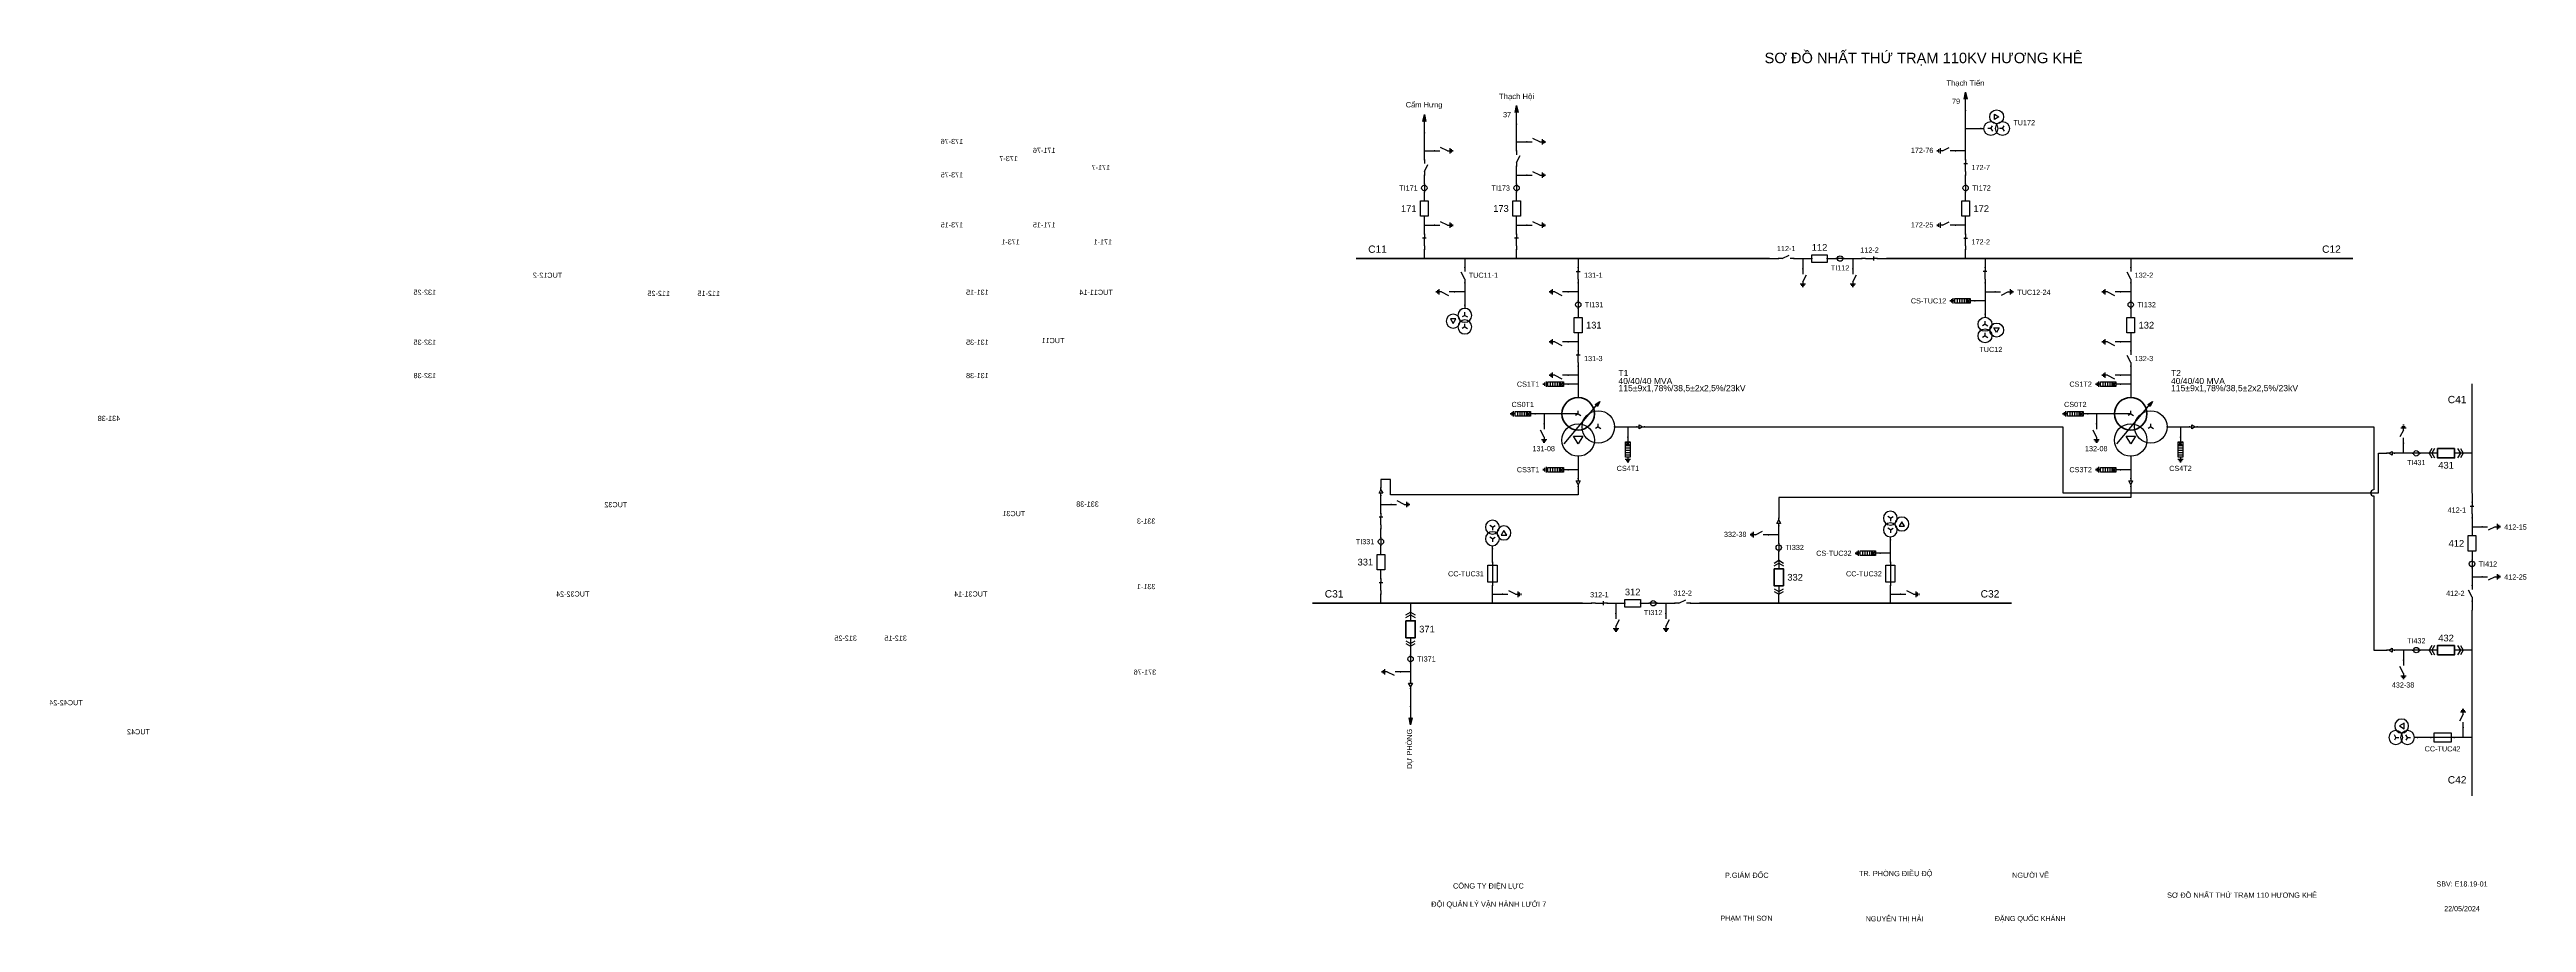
# Model space of a CAD drawing. Header units: millimetres. Extents: x -390 to 411, y 8 to 290.
import ezdxf

# ---------------------------------------------------------------- set-up
doc = ezdxf.new("R2010")
doc.units = ezdxf.units.MM
for name, color, linetype, lineweight in [('BUSBAR_110KV', 1, 'Continuous', 50), ('BUSBAR_22KV', 5, 'Continuous', 50), ('BUSBAR_35KV', 30, 'Continuous', 50), ('HV_110KV', 1, 'Continuous', 25), ('MV_22KV', 5, 'Continuous', 25), ('MV_35KV', 30, 'Continuous', 25)]:
    doc.layers.add(name, color=color, linetype=linetype, lineweight=lineweight)
doc.layers.add('SYM_PORTS', color=8, linetype='Continuous', plot=False)
doc.layers.add('TEXT', color=7, linetype='Continuous')
doc.styles.add('SLD_TEXT', font='arial.ttf')

# ---------------------------------------------------------------- blocks, each defined once
blk = doc.blocks.new('SYM_DISCONNECTOR_CLOSED')
at = {"lineweight": 25}
for points in [[(-0.625, 1.25), (0.625, 1.25)], [(0, 2.5), (0, 1.25)], [(0, -1.25), (0, 1.5)], [(0, -1.25), (0, -2.5)]]:
    blk.add_lwpolyline(points, dxfattribs=at)
at = {"layer": 'SYM_PORTS'}
for p in [(0, 2.5), (0, -2.5)]:
    blk.add_point(p, dxfattribs=at)
blk.add_attdef('DEVICE_CODE', (1.625, -0.5), '', height=2)
blk = doc.blocks.new('SYM_EARTHING_SWITCH_OPEN')
at = {"lineweight": 25}
for points in [[(0, -1.25), (-1.125, 1)], [(0, 3), (0, 1.25)], [(-0.875, -2), (0.875, -2)], [(-0.5625, -2.4375), (0.5625, -2.4375)], [(-0.25, -2.875), (0.25, -2.875)], [(0, -1.25), (0, -2)]]:
    blk.add_lwpolyline(points, dxfattribs=at)
at = {"layer": 'SYM_PORTS'}
blk.add_point((0, 3), dxfattribs=at)
blk.add_attdef('DEVICE_CODE', (1.875, 0), '', height=2)
blk = doc.blocks.new('SYM_CIRCUIT_BREAKER')
at = {"lineweight": 25}
blk.add_lwpolyline([(-1.25, 2.5), (1.25, 2.5), (1.25, -2.5), (-1.25, -2.5)], close=True, dxfattribs=at)
at = {"layer": 'SYM_PORTS'}
for p in [(0, 2.5), (0, -2.5)]:
    blk.add_point(p, dxfattribs=at)
blk.add_attdef('DEVICE_CODE', (2.25, -0.5), '', height=2)
at = {"flags": 1}
blk.add_attdef('RATING', (2.25, -3.5), '', height=2, dxfattribs=at)
blk = doc.blocks.new('SYM_CURRENT_TRANSFORMER')
at = {"lineweight": 25}
blk.add_lwpolyline([(0, 1.25), (0, -1.25)], dxfattribs=at)
blk.add_circle((0, 0), 0.875, dxfattribs=at)
at = {"layer": 'SYM_PORTS'}
for p in [(0, 1.25), (0, -1.25)]:
    blk.add_point(p, dxfattribs=at)
blk.add_attdef('DEVICE_CODE', (1.875, -1.75), '', height=2)
at = {"flags": 1}
blk.add_attdef('RATIO', (1.875, -4.75), '', height=2, dxfattribs=at)
blk = doc.blocks.new('SYM_DISCONNECTOR_OPEN')
at = {"lineweight": 25}
for points in [[(0, -1.25), (-1.125, 1)], [(0, 2.5), (0, 1.25)], [(0, -1.25), (0, -2.5)]]:
    blk.add_lwpolyline(points, dxfattribs=at)
at = {"layer": 'SYM_PORTS'}
for p in [(0, 2.5), (0, -2.5)]:
    blk.add_point(p, dxfattribs=at)
blk.add_attdef('DEVICE_CODE', (1, -0.5), '', height=2)
blk = doc.blocks.new('SYM_LINE_FEEDER_ARROW')
blk.add_hatch(color=7).paths.add_polyline_path([(0, -3), (-0.5, -0.75), (0, -1.25), (0.5, -0.75)])
at = {"lineweight": 25}
blk.add_lwpolyline([(0, 3), (0, -1.25)], dxfattribs=at)
blk.add_lwpolyline([(0, -3), (-0.5, -0.75), (0, -1.25), (0.5, -0.75)], close=True, dxfattribs=at)
at = {"layer": 'SYM_PORTS'}
blk.add_point((0, 3), dxfattribs=at)
blk.add_attdef('LINE_NAME', (1.5, 0), '', height=2)
blk = doc.blocks.new('SYM_VOLTAGE_TRANSFORMER')
at = {"lineweight": 25}
for points in [[(0, 1.375), (-0.8625, 0.875)], [(0, 4.625), (0, 3.625)], [(0, 1.375), (0, 2.375)], [(0, 1.375), (0.8625, 0.875)], [(0, -2.375), (-0.8625, -2.875)], [(0, -2.375), (0, -1.375)], [(0, -2.375), (0.8625, -2.875)]]:
    blk.add_lwpolyline(points, dxfattribs=at)
blk.add_lwpolyline([(2.875, 0.25), (4.625, 0.25), (3.75, -1.25)], close=True, dxfattribs=at)
for centre in [(0, 1.375), (3.75, -0.5), (0, -2.375)]:
    blk.add_circle(centre, 2.25, dxfattribs=at)
at = {"layer": 'SYM_PORTS'}
blk.add_point((0, 4.625), dxfattribs=at)
blk.add_attdef('DEVICE_CODE', (7, 1.625), '', height=2)
at = {"flags": 1}
blk.add_attdef('RATIO', (7, -1.375), '', height=2, dxfattribs=at)
blk = doc.blocks.new('SYM_SURGE_ARRESTER')
at = {"lineweight": 25}
for points in [[(-0.75, 2.5), (0.75, 2.5), (0.75, 1.25), (-0.75, 1.25)], [(-0.75, 1.25), (0.75, 1.25), (0.75, -2.5), (-0.75, -2.5)]]:
    blk.add_lwpolyline(points, close=True, dxfattribs=at)
for points in [[(-0.75, 2.5), (0.75, 1.25)], [(0.75, 2.5), (-0.75, 1.25)], [(-0.75, 0.5), (0.75, 0.5)], [(0, 4), (0, 2.5)], [(-0.875, -3.125), (0.875, -3.125)], [(-0.75, -0.25), (0.75, -0.25)], [(-0.75, -1), (0.75, -1)], [(-0.75, -1.75), (0.75, -1.75)], [(-0.5625, -3.5625), (0.5625, -3.5625)], [(-0.25, -4), (0.25, -4)], [(0, -2.5), (0, -3.125)]]:
    blk.add_lwpolyline(points, dxfattribs=at)
at = {"layer": 'SYM_PORTS'}
blk.add_point((0, 4), dxfattribs=at)
blk.add_attdef('DEVICE_CODE', (1.875, 1), '', height=2)
blk = doc.blocks.new('SYM_TRANSFORMER_3W')
blk.add_hatch(color=7).paths.add_polyline_path([(3.75, 8.25), (3.0125, 6.575), (2.2375, 7.225)])
at = {"lineweight": 25}
for points in [[(3.75, 8.25), (3.0125, 6.575), (2.2375, 7.225)], [(-4.75, -3), (-1.75, -3), (-3.25, -5.5)]]:
    blk.add_lwpolyline(points, close=True, dxfattribs=at)
for points in [[(-3.25, 4.25), (-8.5, 4.25)], [(-7.75, -5.5), (3.0125, 7.35)], [(-3.25, 4.25), (-4.1125, 3.75)], [(-3.25, 4.25), (-3.25, 5.25)], [(-3.25, 4.25), (-2.3875, 3.75)], [(3.25, 0), (2.3875, -0.5)], [(3.25, 0), (3.25, 1)], [(3.25, 0), (4.1125, -0.5)]]:
    blk.add_lwpolyline(points, dxfattribs=at)
at = {"lineweight": 50}
blk.add_circle((-3.25, 4.25), 5.25, dxfattribs=at)
at = {"lineweight": 25}
for centre in [(-3.25, -4.25), (3.25, 0)]:
    blk.add_circle(centre, 5.25, dxfattribs=at)
at = {"layer": 'SYM_PORTS'}
for p in [(-3.25, 9.5), (-8.5, 4.25), (8.5, 0), (-3.25, -9.5)]:
    blk.add_point(p, dxfattribs=at)
blk.add_attdef('DEVICE_CODE', (9.5, 6.5), '', height=2)
at = {"flags": 1}
for tag, p in [('VOLTAGE_RATIO', (9.5, 0.5)), ('POWER', (9.5, 3.5))]:
    blk.add_attdef(tag, p, '', height=2, dxfattribs=at)
blk = doc.blocks.new('SYM_CABLE_TERMINATION')
at = {"lineweight": 25}
blk.add_lwpolyline([(-0.625, 0.5), (0.625, 0.5), (0, -0.625)], close=True, dxfattribs=at)
for points in [[(0, 1.25), (0, 0.5)], [(0, -0.625), (0, -1.25)]]:
    blk.add_lwpolyline(points, dxfattribs=at)
at = {"layer": 'SYM_PORTS'}
for p in [(0, 1.25), (0, -1.25)]:
    blk.add_point(p, dxfattribs=at)
blk = doc.blocks.new('SYM_DRAWOUT_BREAKER')
at = {"lineweight": 25}
for points in [[(-1.5, 4.625), (0, 5.5), (1.5, 4.625)], [(-1.5, 3.75), (0, 4.625), (1.5, 3.75)], [(0, 5.5), (0, 2.75)], [(-1.5, -3.75), (0, -4.625), (1.5, -3.75)], [(-1.5, -4.625), (0, -5.5), (1.5, -4.625)], [(0, -2.75), (0, -5.5)]]:
    blk.add_lwpolyline(points, dxfattribs=at)
at = {"lineweight": 35}
blk.add_lwpolyline([(-1.5, 2.75), (1.5, 2.75), (1.5, -2.75), (-1.5, -2.75)], close=True, dxfattribs=at)
at = {"layer": 'SYM_PORTS'}
for p in [(0, 5.5), (0, -5.5)]:
    blk.add_point(p, dxfattribs=at)
blk.add_attdef('DEVICE_CODE', (2.5, 2.5), '', height=2)
at = {"flags": 1}
blk.add_attdef('RATING', (2.5, -0.5), '', height=2, dxfattribs=at)
blk = doc.blocks.new('SYM_FUSE_DISCONNECTOR')
at = {"lineweight": 25}
blk.add_lwpolyline([(-1.5, 2.75), (1.5, 2.75), (1.5, -2.75), (-1.5, -2.75)], close=True, dxfattribs=at)
blk.add_lwpolyline([(0, 3.75), (0, -3.75)], dxfattribs=at)
at = {"layer": 'SYM_PORTS'}
for p in [(0, 3.75), (0, -3.75)]:
    blk.add_point(p, dxfattribs=at)
blk.add_attdef('DEVICE_CODE', (2.5, 0.75), '', height=2)
at = {"flags": 1}
blk.add_attdef('RATING', (2.5, -2.25), '', height=2, dxfattribs=at)

msp = doc.modelspace()

# ---------------------------------------------------------------- linework, layer by layer
at = {"layer": 'BUSBAR_110KV', "const_width": 0.502}
for points in [[(32.29, 222.32), (166.09, 222.32)], [(203.82, 222.32), (354.84, 222.32)]]:
    msp.add_lwpolyline(points, dxfattribs=at)
at = {"layer": 'BUSBAR_22KV', "const_width": 0.502}
for points in [[(393.29, 181.89), (393.29, 146.37)], [(393.29, 108.63), (393.29, 48.47)]]:
    msp.add_lwpolyline(points, dxfattribs=at)
at = {"layer": 'BUSBAR_35KV', "const_width": 0.502}
for points in [[(18.25, 110.82), (105.64, 110.82)], [(143.38, 110.82), (244.41, 110.82)]]:
    msp.add_lwpolyline(points, dxfattribs=at)
at = {"layer": 'HV_110KV'}
for points in [[(84.28, 260.06), (84.28, 265.84)], [(229.51, 264.39), (229.51, 270.18)], [(229.51, 257.17), (229.51, 264.39)], [(229.51, 264.39), (234.42, 264.39)], [(54.45, 257.17), (54.45, 262.95)], [(54.45, 254.28), (54.45, 257.17)], [(54.45, 257.17), (57.72, 257.17)], [(84.28, 257.17), (84.28, 260.06)], [(84.28, 260.06), (87.55, 260.06)], [(229.51, 257.17), (226.23, 257.17)], [(229.51, 254.28), (229.51, 257.17)], [(54.45, 246.39), (54.45, 249.28)], [(84.28, 249.28), (84.28, 252.17)], [(84.28, 246.39), (84.28, 249.28)], [(84.28, 249.28), (87.55, 249.28)], [(229.51, 246.39), (229.51, 249.28)], [(54.45, 241), (54.45, 243.89)], [(84.28, 241), (84.28, 243.89)], [(229.51, 241), (229.51, 243.89)], [(54.45, 233.1), (54.45, 236)], [(54.45, 230.21), (54.45, 233.1)], [(54.45, 233.1), (57.72, 233.1)], [(84.28, 233.1), (84.28, 236)], [(84.28, 230.21), (84.28, 233.1)], [(84.28, 233.1), (87.55, 233.1)], [(229.51, 233.1), (226.23, 233.1)], [(229.51, 233.1), (229.51, 236)], [(229.51, 230.21), (229.51, 233.1)], [(54.45, 222.32), (54.45, 225.21)], [(84.28, 222.32), (84.28, 225.21)], [(229.51, 222.32), (229.51, 225.21)], [(67.53, 222.32), (67.53, 219.43)], [(104.2, 222.32), (104.2, 219.43)], [(166.09, 222.32), (168.98, 222.32)], [(173.98, 222.32), (176.87, 222.32)], [(176.87, 222.32), (176.87, 219.05)], [(176.87, 222.32), (179.76, 222.32)], [(184.76, 222.32), (187.65, 222.32)], [(190.15, 222.32), (193.04, 222.32)], [(193.04, 222.32), (193.04, 219.05)], [(193.04, 222.32), (195.93, 222.32)], [(200.93, 222.32), (203.82, 222.32)], [(235.79, 222.32), (235.79, 219.43)], [(282.91, 222.32), (282.91, 219.43)], [(67.53, 211.54), (64.25, 211.54)], [(67.53, 214.43), (67.53, 211.54)], [(67.53, 211.54), (67.53, 207.21)], [(104.2, 211.54), (100.92, 211.54)], [(104.2, 214.43), (104.2, 211.54)], [(104.2, 211.54), (104.2, 208.65)], [(235.79, 208.65), (232.51, 208.65)], [(235.79, 214.43), (235.79, 211.54)], [(235.79, 211.54), (239.06, 211.54)], [(235.79, 211.54), (235.79, 208.65)], [(235.79, 208.65), (235.79, 204.32)], [(282.91, 211.54), (279.64, 211.54)], [(282.91, 214.43), (282.91, 211.54)], [(282.91, 211.54), (282.91, 208.65)], [(104.2, 206.15), (104.2, 203.26)], [(282.91, 206.15), (282.91, 203.26)], [(104.2, 195.37), (100.92, 195.37)], [(104.2, 198.26), (104.2, 195.37)], [(104.2, 195.37), (104.2, 192.48)], [(282.91, 195.37), (279.64, 195.37)], [(282.91, 198.26), (282.91, 195.37)], [(282.91, 195.37), (282.91, 192.48)], [(104.2, 184.59), (100.92, 184.59)], [(104.2, 187.48), (104.2, 184.59)], [(104.2, 184.59), (104.2, 181.7)], [(282.91, 184.59), (279.64, 184.59)], [(282.91, 187.48), (282.91, 184.59)], [(282.91, 184.59), (282.91, 181.7)], [(104.2, 181.7), (100.92, 181.7)], [(104.2, 181.7), (104.2, 177.36)], [(282.91, 181.7), (279.64, 181.7)], [(282.91, 181.7), (282.91, 177.36)], [(93.17, 172.11), (90.28, 172.11)], [(98.95, 172.11), (93.17, 172.11)], [(93.17, 172.11), (93.17, 168.84)], [(271.88, 172.11), (268.99, 172.11)], [(277.66, 172.11), (271.88, 172.11)], [(271.88, 172.11), (271.88, 168.84)]]:
    msp.add_lwpolyline(points, dxfattribs=at)
at = {"layer": 'MV_22KV'}
for points in [[(115.95, 167.86), (120.29, 167.86)], [(120.29, 167.86), (120.29, 164.59)], [(120.29, 167.86), (123.18, 167.86)], [(125.68, 167.86), (128.38, 167.86), (261, 167.86), (261, 146.52), (363.03, 146.52), (363.03, 159.33), (365.73, 159.33)], [(294.66, 167.86), (299, 167.86)], [(299, 167.86), (299, 164.59)], [(299, 167.86), (301.89, 167.86)], [(371.12, 159.33), (371.12, 162.61)], [(371.12, 159.33), (368.23, 159.33)], [(374.01, 159.33), (371.12, 159.33)], [(379.4, 159.33), (376.51, 159.33)], [(393.29, 159.33), (390.4, 159.33)], [(393.29, 146.37), (393.29, 143.48)], [(393.29, 138.48), (393.29, 135.59)], [(393.29, 135.59), (396.56, 135.59)], [(393.29, 135.59), (393.29, 132.7)], [(393.29, 127.7), (393.29, 124.81)], [(393.29, 122.31), (393.29, 119.41)], [(393.29, 119.41), (396.56, 119.41)], [(393.29, 119.41), (393.29, 116.52)], [(393.29, 111.52), (393.29, 108.63)], [(371.12, 95.67), (368.23, 95.67)], [(374.01, 95.67), (371.12, 95.67)], [(371.12, 95.67), (371.12, 92.39)], [(379.4, 95.67), (376.51, 95.67)], [(393.29, 95.67), (390.4, 95.67)], [(380.01, 67.38), (375.67, 67.38)], [(390.4, 67.38), (387.51, 67.38)], [(390.4, 67.38), (390.4, 70.66)], [(393.29, 67.38), (390.4, 67.38)]]:
    msp.add_lwpolyline(points, dxfattribs=at)
msp.add_lwpolyline([(304.39, 167.86), (307.09, 167.86), (361.5, 167.86), (361.5, 147.52, 1), (361.5, 145.52), (361.5, 95.67), (363.03, 95.67), (365.73, 95.67)], format="xyb", dxfattribs=at)
at = {"layer": 'MV_35KV'}
for points in [[(104.2, 154.03), (100.92, 154.03)], [(104.2, 158.36), (104.2, 154.03)], [(104.2, 154.03), (104.2, 151.14)], [(282.91, 154.03), (279.64, 154.03)], [(282.91, 158.36), (282.91, 154.03)], [(282.91, 154.03), (282.91, 151.14)], [(104.2, 148.64), (104.2, 145.94), (43.5, 145.94), (43.5, 150.87), (40.41, 150.87), (40.41, 148.17)], [(40.41, 142.78), (40.41, 145.67)], [(282.91, 148.64), (282.91, 145.94), (282.91, 145.02), (169.06, 145.02), (169.06, 141.09), (169.06, 138.39)], [(40.41, 139.89), (40.41, 142.78)], [(40.41, 142.78), (43.69, 142.78)], [(40.41, 132), (40.41, 134.89)], [(40.41, 126.6), (40.41, 129.5)], [(76.45, 124.1), (76.45, 128.44)], [(169.06, 133), (165.79, 133)], [(169.06, 133), (169.06, 135.89)], [(169.06, 130.1), (169.06, 133)], [(205.17, 127), (205.17, 131.33)], [(40.41, 118.71), (40.41, 121.6)], [(169.06, 124.71), (169.06, 127.6)], [(205.17, 127), (201.9, 127)], [(205.17, 124.1), (205.17, 127)], [(40.41, 110.82), (40.41, 113.71)], [(76.45, 113.71), (76.45, 116.6)], [(76.45, 110.82), (76.45, 113.71)], [(76.45, 113.71), (79.73, 113.71)], [(169.06, 110.82), (169.06, 113.71)], [(205.17, 113.71), (205.17, 116.6)], [(205.17, 110.82), (205.17, 113.71)], [(205.17, 113.71), (208.45, 113.71)], [(49.99, 110.82), (49.99, 107.93)], [(105.64, 110.82), (108.54, 110.82)], [(113.54, 110.82), (116.43, 110.82)], [(116.43, 110.82), (116.43, 107.55)], [(116.43, 110.82), (119.32, 110.82)], [(124.32, 110.82), (127.21, 110.82)], [(129.71, 110.82), (132.6, 110.82)], [(132.6, 110.82), (132.6, 107.55)], [(132.6, 110.82), (135.49, 110.82)], [(140.49, 110.82), (143.38, 110.82)], [(49.99, 96.93), (49.99, 94.04)], [(49.99, 88.65), (46.71, 88.65)], [(49.99, 91.54), (49.99, 88.65)], [(49.99, 88.65), (49.99, 85.76)], [(49.99, 83.26), (49.99, 77.48)]]:
    msp.add_lwpolyline(points, dxfattribs=at)

# ---------------------------------------------------------------- block references
at = {"layer": 'HV_110KV', "rotation": 180}
for p in [(229.51, 273.18), (54.45, 265.95), (84.28, 268.84)]:
    msp.add_blockref('SYM_LINE_FEEDER_ARROW', p, dxfattribs=at)
at = {"layer": 'HV_110KV'}
ref = msp.add_blockref('SYM_VOLTAGE_TRANSFORMER', (239.05, 264.39), dxfattribs=dict(at, rotation=90))
ref.add_attrib('DEVICE_CODE', 'TU172', (244.95, 265.44), dxfattribs={"layer": 'TEXT', "height": 1.675, "style": 'SLD_TEXT'})
ref = msp.add_blockref('SYM_EARTHING_SWITCH_OPEN', (90.55, 260.06), dxfattribs=dict(at, xscale=-1, rotation=90))
ref.add_attrib('DEVICE_CODE', '173-76', (94.71, 259.36), dxfattribs={"layer": 'TEXT', "extrusion": (0, 0, -1), "height": 1.675, "style": 'SLD_TEXT'})
ref = msp.add_blockref('SYM_DISCONNECTOR_OPEN', (84.28, 254.67), dxfattribs=dict(at, xscale=-1))
ref.add_attrib('DEVICE_CODE', '173-7', (77.02, 253.84), dxfattribs={"layer": 'TEXT', "extrusion": (0, 0, -1), "height": 1.675, "style": 'SLD_TEXT'})
ref = msp.add_blockref('SYM_EARTHING_SWITCH_OPEN', (60.72, 257.17), dxfattribs=dict(at, xscale=-1, rotation=90))
ref.add_attrib('DEVICE_CODE', '171-76', (64.88, 256.47), dxfattribs={"layer": 'TEXT', "extrusion": (0, 0, -1), "height": 1.675, "style": 'SLD_TEXT'})
ref = msp.add_blockref('SYM_EARTHING_SWITCH_OPEN', (223.23, 257.17), dxfattribs=dict(at, rotation=270))
ref.add_attrib('DEVICE_CODE', '172-76', (211.8, 256.47), dxfattribs={"layer": 'TEXT', "height": 1.675, "style": 'SLD_TEXT'})
ref = msp.add_blockref('SYM_EARTHING_SWITCH_OPEN', (90.55, 249.28), dxfattribs=dict(at, xscale=-1, rotation=90))
ref.add_attrib('DEVICE_CODE', '173-75', (94.71, 248.57), dxfattribs={"layer": 'TEXT', "extrusion": (0, 0, -1), "height": 1.675, "style": 'SLD_TEXT'})
ref = msp.add_blockref('SYM_DISCONNECTOR_OPEN', (54.45, 251.78), dxfattribs=dict(at, xscale=-1))
ref.add_attrib('DEVICE_CODE', '171-7', (47.19, 250.94), dxfattribs={"layer": 'TEXT', "extrusion": (0, 0, -1), "height": 1.675, "style": 'SLD_TEXT'})
ref = msp.add_blockref('SYM_DISCONNECTOR_CLOSED', (229.51, 251.78), dxfattribs=at)
ref.add_attrib('DEVICE_CODE', '172-7', (231.41, 250.94), dxfattribs={"layer": 'TEXT', "height": 1.675, "style": 'SLD_TEXT'})
ref = msp.add_blockref('SYM_CURRENT_TRANSFORMER', (54.45, 245.14), dxfattribs=at)
ref.add_attrib('DEVICE_CODE', 'TI171', (46.31, 244.3), dxfattribs={"layer": 'TEXT', "height": 1.675, "style": 'SLD_TEXT'})
ref = msp.add_blockref('SYM_CIRCUIT_BREAKER', (54.45, 238.5), dxfattribs=at)
ref.add_attrib('DEVICE_CODE', '171', (46.88, 237.41), dxfattribs={"layer": 'TEXT', "height": 2.163, "style": 'SLD_TEXT'})
ref = msp.add_blockref('SYM_CURRENT_TRANSFORMER', (84.28, 245.14), dxfattribs=at)
ref.add_attrib('DEVICE_CODE', 'TI173', (76.14, 244.31), dxfattribs={"layer": 'TEXT', "height": 1.675, "style": 'SLD_TEXT'})
ref = msp.add_blockref('SYM_CIRCUIT_BREAKER', (84.28, 238.5), dxfattribs=at)
ref.add_attrib('DEVICE_CODE', '173', (76.71, 237.43), dxfattribs={"layer": 'TEXT', "height": 2.165, "style": 'SLD_TEXT'})
ref = msp.add_blockref('SYM_CIRCUIT_BREAKER', (229.51, 238.5), dxfattribs=at)
ref.add_attrib('DEVICE_CODE', '172', (232.04, 237.41), dxfattribs={"layer": 'TEXT', "height": 2.163, "style": 'SLD_TEXT'})
ref = msp.add_blockref('SYM_CURRENT_TRANSFORMER', (229.51, 245.14), dxfattribs=at)
ref.add_attrib('DEVICE_CODE', 'TI172', (231.66, 244.3), dxfattribs={"layer": 'TEXT', "height": 1.675, "style": 'SLD_TEXT'})
ref = msp.add_blockref('SYM_EARTHING_SWITCH_OPEN', (90.55, 233.1), dxfattribs=dict(at, xscale=-1, rotation=90))
ref.add_attrib('DEVICE_CODE', '173-15', (94.71, 232.4), dxfattribs={"layer": 'TEXT', "extrusion": (0, 0, -1), "height": 1.675, "style": 'SLD_TEXT'})
ref = msp.add_blockref('SYM_EARTHING_SWITCH_OPEN', (60.72, 233.1), dxfattribs=dict(at, xscale=-1, rotation=90))
ref.add_attrib('DEVICE_CODE', '171-15', (64.88, 232.4), dxfattribs={"layer": 'TEXT', "extrusion": (0, 0, -1), "height": 1.675, "style": 'SLD_TEXT'})
ref = msp.add_blockref('SYM_EARTHING_SWITCH_OPEN', (223.23, 233.1), dxfattribs=dict(at, rotation=270))
ref.add_attrib('DEVICE_CODE', '172-25', (211.8, 232.4), dxfattribs={"layer": 'TEXT', "height": 1.675, "style": 'SLD_TEXT'})
ref = msp.add_blockref('SYM_DISCONNECTOR_CLOSED', (84.28, 227.71), dxfattribs=dict(at, xscale=-1))
ref.add_attrib('DEVICE_CODE', '173-1', (76.39, 226.89), dxfattribs={"layer": 'TEXT', "extrusion": (0, 0, -1), "height": 1.675, "style": 'SLD_TEXT'})
ref = msp.add_blockref('SYM_DISCONNECTOR_CLOSED', (54.45, 227.71), dxfattribs=dict(at, xscale=-1))
ref.add_attrib('DEVICE_CODE', '171-1', (46.56, 226.87), dxfattribs={"layer": 'TEXT', "extrusion": (0, 0, -1), "height": 1.675, "style": 'SLD_TEXT'})
ref = msp.add_blockref('SYM_DISCONNECTOR_OPEN', (171.48, 222.32), dxfattribs=dict(at, rotation=270))
ref.add_attrib('DEVICE_CODE', '112-1', (168.49, 224.73), dxfattribs={"layer": 'TEXT', "height": 1.675, "style": 'SLD_TEXT'})
ref = msp.add_blockref('SYM_CIRCUIT_BREAKER', (182.26, 222.32), dxfattribs=dict(at, rotation=270))
ref.add_attrib('DEVICE_CODE', '112', (179.74, 224.85), dxfattribs={"layer": 'TEXT', "height": 2.163, "style": 'SLD_TEXT'})
ref = msp.add_blockref('SYM_DISCONNECTOR_CLOSED', (198.43, 222.32), dxfattribs=dict(at, rotation=270))
ref.add_attrib('DEVICE_CODE', '112-2', (195.44, 224.23), dxfattribs={"layer": 'TEXT', "height": 1.675, "style": 'SLD_TEXT'})
ref = msp.add_blockref('SYM_DISCONNECTOR_CLOSED', (229.51, 227.71), dxfattribs=at)
ref.add_attrib('DEVICE_CODE', '172-2', (231.41, 226.87), dxfattribs={"layer": 'TEXT', "height": 1.675, "style": 'SLD_TEXT'})
ref = msp.add_blockref('SYM_DISCONNECTOR_CLOSED', (235.79, 216.93), dxfattribs=dict(at, xscale=-1))
ref.add_attrib('DEVICE_CODE', 'TUC12-2', (224.4, 216.1), dxfattribs={"layer": 'TEXT', "extrusion": (0, 0, -1), "height": 1.675, "style": 'SLD_TEXT'})
ref = msp.add_blockref('SYM_EARTHING_SWITCH_OPEN', (193.04, 216.05), dxfattribs=dict(at, xscale=-1))
ref.add_attrib('DEVICE_CODE', '112-25', (189.53, 210.21), dxfattribs={"layer": 'TEXT', "extrusion": (0, 0, -1), "height": 1.675, "style": 'SLD_TEXT'})
ref = msp.add_blockref('SYM_EARTHING_SWITCH_OPEN', (176.87, 216.05), dxfattribs=dict(at, xscale=-1))
ref.add_attrib('DEVICE_CODE', '112-15', (173.36, 210.21), dxfattribs={"layer": 'TEXT', "extrusion": (0, 0, -1), "height": 1.675, "style": 'SLD_TEXT'})
ref = msp.add_blockref('SYM_DISCONNECTOR_OPEN', (67.53, 216.93), dxfattribs=at)
ref.add_attrib('DEVICE_CODE', 'TUC11-1', (68.81, 216.1), dxfattribs={"layer": 'TEXT', "height": 1.675, "style": 'SLD_TEXT'})
ref = msp.add_blockref('SYM_DISCONNECTOR_CLOSED', (104.2, 216.93), dxfattribs=at)
ref.add_attrib('DEVICE_CODE', '131-1', (106.1, 216.11), dxfattribs={"layer": 'TEXT', "height": 1.675, "style": 'SLD_TEXT'})
ref = msp.add_blockref('SYM_CURRENT_TRANSFORMER', (188.9, 222.32), dxfattribs=dict(at, rotation=270))
ref.add_attrib('DEVICE_CODE', 'TI112', (185.91, 218.49), dxfattribs={"layer": 'TEXT', "height": 1.675, "style": 'SLD_TEXT'})
ref = msp.add_blockref('SYM_DISCONNECTOR_OPEN', (282.91, 216.93), dxfattribs=at)
ref.add_attrib('DEVICE_CODE', '132-2', (284.19, 216.11), dxfattribs={"layer": 'TEXT', "height": 1.675, "style": 'SLD_TEXT'})
ref = msp.add_blockref('SYM_EARTHING_SWITCH_OPEN', (276.64, 211.54), dxfattribs=dict(at, xscale=-1, rotation=270))
ref.add_attrib('DEVICE_CODE', '132-25', (265.2, 210.59), dxfattribs={"layer": 'TEXT', "extrusion": (0, 0, -1), "height": 1.675, "style": 'SLD_TEXT'})
ref = msp.add_blockref('SYM_EARTHING_SWITCH_OPEN', (97.92, 211.54), dxfattribs=dict(at, xscale=-1, rotation=270))
ref.add_attrib('DEVICE_CODE', '131-15', (86.49, 210.59), dxfattribs={"layer": 'TEXT', "extrusion": (0, 0, -1), "height": 1.675, "style": 'SLD_TEXT'})
ref = msp.add_blockref('SYM_EARTHING_SWITCH_OPEN', (61.25, 211.54), dxfattribs=dict(at, xscale=-1, rotation=270))
ref.add_attrib('DEVICE_CODE', 'TUC11-14', (46.31, 210.58), dxfattribs={"layer": 'TEXT', "extrusion": (0, 0, -1), "height": 1.675, "style": 'SLD_TEXT'})
ref = msp.add_blockref('SYM_CURRENT_TRANSFORMER', (104.2, 207.4), dxfattribs=at)
ref.add_attrib('DEVICE_CODE', 'TI131', (106.35, 206.57), dxfattribs={"layer": 'TEXT', "height": 1.675, "style": 'SLD_TEXT'})
ref = msp.add_blockref('SYM_SURGE_ARRESTER', (228.51, 208.65), dxfattribs=dict(at, rotation=270))
ref.add_attrib('DEVICE_CODE', 'CS-TUC12', (211.8, 207.81), dxfattribs={"layer": 'TEXT', "height": 1.675, "style": 'SLD_TEXT'})
ref = msp.add_blockref('SYM_EARTHING_SWITCH_OPEN', (242.06, 211.54), dxfattribs=dict(at, rotation=90))
ref.add_attrib('DEVICE_CODE', 'TUC12-24', (246.22, 210.58), dxfattribs={"layer": 'TEXT', "height": 1.675, "style": 'SLD_TEXT'})
ref = msp.add_blockref('SYM_CURRENT_TRANSFORMER', (282.91, 207.4), dxfattribs=at)
ref.add_attrib('DEVICE_CODE', 'TI132', (285.07, 206.57), dxfattribs={"layer": 'TEXT', "height": 1.675, "style": 'SLD_TEXT'})
ref = msp.add_blockref('SYM_VOLTAGE_TRANSFORMER', (67.53, 202.58), dxfattribs=dict(at, xscale=-1))
ref.add_attrib('DEVICE_CODE', 'TUC11', (61.95, 194.97), dxfattribs={"layer": 'TEXT', "extrusion": (0, 0, -1), "height": 1.675, "style": 'SLD_TEXT'})
ref = msp.add_blockref('SYM_CIRCUIT_BREAKER', (104.2, 200.76), dxfattribs=at)
ref.add_attrib('DEVICE_CODE', '131', (106.73, 199.69), dxfattribs={"layer": 'TEXT', "height": 2.165, "style": 'SLD_TEXT'})
ref = msp.add_blockref('SYM_VOLTAGE_TRANSFORMER', (235.79, 199.69), dxfattribs=at)
ref.add_attrib('DEVICE_CODE', 'TUC12', (233.96, 192.08), dxfattribs={"layer": 'TEXT', "height": 1.675, "style": 'SLD_TEXT'})
ref = msp.add_blockref('SYM_CIRCUIT_BREAKER', (282.91, 200.76), dxfattribs=at)
ref.add_attrib('DEVICE_CODE', '132', (285.44, 199.69), dxfattribs={"layer": 'TEXT', "height": 2.165, "style": 'SLD_TEXT'})
ref = msp.add_blockref('SYM_EARTHING_SWITCH_OPEN', (276.64, 195.37), dxfattribs=dict(at, xscale=-1, rotation=270))
ref.add_attrib('DEVICE_CODE', '132-35', (265.2, 194.42), dxfattribs={"layer": 'TEXT', "extrusion": (0, 0, -1), "height": 1.675, "style": 'SLD_TEXT'})
ref = msp.add_blockref('SYM_EARTHING_SWITCH_OPEN', (97.92, 195.37), dxfattribs=dict(at, xscale=-1, rotation=270))
ref.add_attrib('DEVICE_CODE', '131-35', (86.49, 194.42), dxfattribs={"layer": 'TEXT', "extrusion": (0, 0, -1), "height": 1.675, "style": 'SLD_TEXT'})
ref = msp.add_blockref('SYM_DISCONNECTOR_CLOSED', (104.2, 189.98), dxfattribs=at)
ref.add_attrib('DEVICE_CODE', '131-3', (106.1, 189.15), dxfattribs={"layer": 'TEXT', "height": 1.675, "style": 'SLD_TEXT'})
ref = msp.add_blockref('SYM_DISCONNECTOR_OPEN', (282.91, 189.98), dxfattribs=at)
ref.add_attrib('DEVICE_CODE', '132-3', (284.19, 189.15), dxfattribs={"layer": 'TEXT', "height": 1.675, "style": 'SLD_TEXT'})
ref = msp.add_blockref('SYM_EARTHING_SWITCH_OPEN', (276.64, 184.59), dxfattribs=dict(at, xscale=-1, rotation=270))
ref.add_attrib('DEVICE_CODE', '132-38', (265.2, 183.64), dxfattribs={"layer": 'TEXT', "extrusion": (0, 0, -1), "height": 1.675, "style": 'SLD_TEXT'})
ref = msp.add_blockref('SYM_EARTHING_SWITCH_OPEN', (97.92, 184.59), dxfattribs=dict(at, xscale=-1, rotation=270))
ref.add_attrib('DEVICE_CODE', '131-38', (86.49, 183.64), dxfattribs={"layer": 'TEXT', "extrusion": (0, 0, -1), "height": 1.675, "style": 'SLD_TEXT'})
ref = msp.add_blockref('SYM_TRANSFORMER_3W', (107.45, 167.86), dxfattribs=at)
ref.add_attrib('DEVICE_CODE', 'T1', (117.23, 184.32), dxfattribs={"layer": 'TEXT', "height": 1.961, "style": 'SLD_TEXT'})
ref = msp.add_blockref('SYM_TRANSFORMER_3W', (286.16, 167.86), dxfattribs=at)
ref.add_attrib('DEVICE_CODE', 'T2', (295.94, 184.32), dxfattribs={"layer": 'TEXT', "height": 1.961, "style": 'SLD_TEXT'})
ref = msp.add_blockref('SYM_SURGE_ARRESTER', (96.92, 181.7), dxfattribs=dict(at, rotation=270))
ref.add_attrib('DEVICE_CODE', 'CS1T1', (84.37, 180.86), dxfattribs={"layer": 'TEXT', "height": 1.675, "style": 'SLD_TEXT'})
ref = msp.add_blockref('SYM_SURGE_ARRESTER', (275.64, 181.7), dxfattribs=dict(at, rotation=270))
ref.add_attrib('DEVICE_CODE', 'CS1T2', (263.08, 180.86), dxfattribs={"layer": 'TEXT', "height": 1.675, "style": 'SLD_TEXT'})
ref = msp.add_blockref('SYM_SURGE_ARRESTER', (86.28, 172.11), dxfattribs=dict(at, rotation=270))
ref.add_attrib('DEVICE_CODE', 'CS0T1', (82.64, 174.29), dxfattribs={"layer": 'TEXT', "height": 1.675, "style": 'SLD_TEXT'})
ref = msp.add_blockref('SYM_EARTHING_SWITCH_OPEN', (93.17, 165.84), dxfattribs=at)
ref.add_attrib('DEVICE_CODE', '131-08', (89.4, 160), dxfattribs={"layer": 'TEXT', "height": 1.675, "style": 'SLD_TEXT'})
ref = msp.add_blockref('SYM_SURGE_ARRESTER', (264.99, 172.11), dxfattribs=dict(at, rotation=270))
ref.add_attrib('DEVICE_CODE', 'CS0T2', (261.35, 174.29), dxfattribs={"layer": 'TEXT', "height": 1.675, "style": 'SLD_TEXT'})
ref = msp.add_blockref('SYM_EARTHING_SWITCH_OPEN', (271.88, 165.84), dxfattribs=at)
ref.add_attrib('DEVICE_CODE', '132-08', (268.12, 160), dxfattribs={"layer": 'TEXT', "height": 1.675, "style": 'SLD_TEXT'})
at = {"layer": 'MV_22KV'}
ref = msp.add_blockref('SYM_EARTHING_SWITCH_OPEN', (371.12, 165.61), dxfattribs=dict(at, xscale=-1, rotation=180))
ref.add_attrib('DEVICE_CODE', '431-38', (367.35, 169.79), dxfattribs={"layer": 'TEXT', "extrusion": (0, 0, -1), "height": 1.675, "style": 'SLD_TEXT'})
for p, rotation in [((124.43, 167.86), 90), ((303.14, 167.86), 90), ((366.98, 159.33), 270), ((366.98, 95.67), 270)]:
    msp.add_blockref('SYM_CABLE_TERMINATION', p, dxfattribs=dict(at, rotation=rotation))
ref = msp.add_blockref('SYM_SURGE_ARRESTER', (120.29, 160.59), dxfattribs=at)
ref.add_attrib('DEVICE_CODE', 'CS4T1', (116.65, 153.61), dxfattribs={"layer": 'TEXT', "height": 1.675, "style": 'SLD_TEXT'})
ref = msp.add_blockref('SYM_SURGE_ARRESTER', (299, 160.59), dxfattribs=at)
ref.add_attrib('DEVICE_CODE', 'CS4T2', (295.36, 153.61), dxfattribs={"layer": 'TEXT', "height": 1.675, "style": 'SLD_TEXT'})
ref = msp.add_blockref('SYM_DRAWOUT_BREAKER', (384.9, 159.33), dxfattribs=dict(at, rotation=270))
ref.add_attrib('DEVICE_CODE', '431', (382.38, 154.38), dxfattribs={"layer": 'TEXT', "height": 2.165, "style": 'SLD_TEXT'})
ref = msp.add_blockref('SYM_CURRENT_TRANSFORMER', (375.26, 159.33), dxfattribs=dict(at, rotation=270))
ref.add_attrib('DEVICE_CODE', 'TI431', (372.27, 155.5), dxfattribs={"layer": 'TEXT', "height": 1.675, "style": 'SLD_TEXT'})
ref = msp.add_blockref('SYM_DISCONNECTOR_CLOSED', (393.29, 140.98), dxfattribs=at)
ref.add_attrib('DEVICE_CODE', '412-1', (385.4, 140.14), dxfattribs={"layer": 'TEXT', "height": 1.675, "style": 'SLD_TEXT'})
ref = msp.add_blockref('SYM_EARTHING_SWITCH_OPEN', (399.56, 135.59), dxfattribs=dict(at, rotation=90))
ref.add_attrib('DEVICE_CODE', '412-15', (403.72, 134.64), dxfattribs={"layer": 'TEXT', "height": 1.675, "style": 'SLD_TEXT'})
ref = msp.add_blockref('SYM_CIRCUIT_BREAKER', (393.29, 130.2), dxfattribs=at)
ref.add_attrib('DEVICE_CODE', '412', (385.72, 129.11), dxfattribs={"layer": 'TEXT', "height": 2.163, "style": 'SLD_TEXT'})
ref = msp.add_blockref('SYM_CURRENT_TRANSFORMER', (393.29, 123.56), dxfattribs=at)
ref.add_attrib('DEVICE_CODE', 'TI412', (395.44, 122.71), dxfattribs={"layer": 'TEXT', "height": 1.675, "style": 'SLD_TEXT'})
ref = msp.add_blockref('SYM_EARTHING_SWITCH_OPEN', (399.56, 119.41), dxfattribs=dict(at, rotation=90))
ref.add_attrib('DEVICE_CODE', '412-25', (403.72, 118.46), dxfattribs={"layer": 'TEXT', "height": 1.675, "style": 'SLD_TEXT'})
ref = msp.add_blockref('SYM_DISCONNECTOR_OPEN', (393.29, 114.02), dxfattribs=at)
ref.add_attrib('DEVICE_CODE', '412-2', (384.9, 113.18), dxfattribs={"layer": 'TEXT', "height": 1.675, "style": 'SLD_TEXT'})
ref = msp.add_blockref('SYM_CURRENT_TRANSFORMER', (375.26, 95.67), dxfattribs=dict(at, rotation=270))
ref.add_attrib('DEVICE_CODE', 'TI432', (372.27, 97.85), dxfattribs={"layer": 'TEXT', "height": 1.675, "style": 'SLD_TEXT'})
ref = msp.add_blockref('SYM_DRAWOUT_BREAKER', (384.9, 95.67), dxfattribs=dict(at, rotation=270))
ref.add_attrib('DEVICE_CODE', '432', (382.38, 98.49), dxfattribs={"layer": 'TEXT', "height": 2.165, "style": 'SLD_TEXT'})
ref = msp.add_blockref('SYM_EARTHING_SWITCH_OPEN', (371.12, 89.39), dxfattribs=at)
ref.add_attrib('DEVICE_CODE', '432-38', (367.35, 83.56), dxfattribs={"layer": 'TEXT', "height": 1.675, "style": 'SLD_TEXT'})
ref = msp.add_blockref('SYM_EARTHING_SWITCH_OPEN', (390.4, 73.66), dxfattribs=dict(at, xscale=-1, rotation=180))
ref.add_attrib('DEVICE_CODE', 'TUC42-24', (379.49, 77.84), dxfattribs={"layer": 'TEXT', "extrusion": (0, 0, -1), "height": 1.675, "style": 'SLD_TEXT'})
ref = msp.add_blockref('SYM_VOLTAGE_TRANSFORMER', (371.05, 67.38), dxfattribs=dict(at, xscale=-1, rotation=270))
ref.add_attrib('DEVICE_CODE', 'TUC42', (357.74, 68.42), dxfattribs={"layer": 'TEXT', "extrusion": (0, 0, -1), "height": 1.675, "style": 'SLD_TEXT'})
ref = msp.add_blockref('SYM_FUSE_DISCONNECTOR', (383.76, 67.38), dxfattribs=dict(at, rotation=270))
ref.add_attrib('DEVICE_CODE', 'CC-TUC42', (377.98, 62.9), dxfattribs={"layer": 'TEXT', "height": 1.675, "style": 'SLD_TEXT'})
at = {"layer": 'MV_35KV'}
ref = msp.add_blockref('SYM_SURGE_ARRESTER', (96.92, 154.03), dxfattribs=dict(at, rotation=270))
ref.add_attrib('DEVICE_CODE', 'CS3T1', (84.37, 153.19), dxfattribs={"layer": 'TEXT', "height": 1.675, "style": 'SLD_TEXT'})
ref = msp.add_blockref('SYM_SURGE_ARRESTER', (275.64, 154.03), dxfattribs=dict(at, rotation=270))
ref.add_attrib('DEVICE_CODE', 'CS3T2', (263.08, 153.19), dxfattribs={"layer": 'TEXT', "height": 1.675, "style": 'SLD_TEXT'})
at = {"layer": 'MV_35KV', "rotation": 180}
for p in [(40.41, 146.92), (169.06, 137.14)]:
    msp.add_blockref('SYM_CABLE_TERMINATION', p, dxfattribs=at)
at = {"layer": 'MV_35KV'}
for name, p in [('SYM_CABLE_TERMINATION', (104.2, 149.89)), ('SYM_CABLE_TERMINATION', (282.91, 149.89)), ('SYM_CABLE_TERMINATION', (49.99, 84.51)), ('SYM_LINE_FEEDER_ARROW', (49.99, 74.48))]:
    msp.add_blockref(name, p, dxfattribs=at)
ref = msp.add_blockref('SYM_VOLTAGE_TRANSFORMER', (205.17, 135.96), dxfattribs=dict(at, xscale=-1, rotation=180))
ref.add_attrib('DEVICE_CODE', 'TUC32', (203.35, 141.89), dxfattribs={"layer": 'TEXT', "extrusion": (0, 0, -1), "height": 1.675, "style": 'SLD_TEXT'})
ref = msp.add_blockref('SYM_VOLTAGE_TRANSFORMER', (76.45, 133.07), dxfattribs=dict(at, xscale=-1, rotation=180))
ref.add_attrib('DEVICE_CODE', 'TUC31', (74.63, 139), dxfattribs={"layer": 'TEXT', "extrusion": (0, 0, -1), "height": 1.675, "style": 'SLD_TEXT'})
ref = msp.add_blockref('SYM_EARTHING_SWITCH_OPEN', (46.69, 142.78), dxfattribs=dict(at, xscale=-1, rotation=90))
ref.add_attrib('DEVICE_CODE', '331-38', (50.84, 142.07), dxfattribs={"layer": 'TEXT', "extrusion": (0, 0, -1), "height": 1.675, "style": 'SLD_TEXT'})
ref = msp.add_blockref('SYM_DISCONNECTOR_CLOSED', (40.41, 137.39), dxfattribs=dict(at, xscale=-1))
ref.add_attrib('DEVICE_CODE', '331-3', (32.53, 136.56), dxfattribs={"layer": 'TEXT', "extrusion": (0, 0, -1), "height": 1.675, "style": 'SLD_TEXT'})
ref = msp.add_blockref('SYM_CURRENT_TRANSFORMER', (40.41, 130.75), dxfattribs=at)
ref.add_attrib('DEVICE_CODE', 'TI331', (32.28, 129.92), dxfattribs={"layer": 'TEXT', "height": 1.675, "style": 'SLD_TEXT'})
ref = msp.add_blockref('SYM_EARTHING_SWITCH_OPEN', (162.79, 133), dxfattribs=dict(at, rotation=270))
ref.add_attrib('DEVICE_CODE', '332-38', (151.35, 132.29), dxfattribs={"layer": 'TEXT', "height": 1.675, "style": 'SLD_TEXT'})
ref = msp.add_blockref('SYM_CURRENT_TRANSFORMER', (169.06, 128.85), dxfattribs=at)
ref.add_attrib('DEVICE_CODE', 'TI332', (171.22, 128.03), dxfattribs={"layer": 'TEXT', "height": 1.675, "style": 'SLD_TEXT'})
ref = msp.add_blockref('SYM_CIRCUIT_BREAKER', (40.41, 124.1), dxfattribs=at)
ref.add_attrib('DEVICE_CODE', '331', (32.85, 123.04), dxfattribs={"layer": 'TEXT', "height": 2.165, "style": 'SLD_TEXT'})
ref = msp.add_blockref('SYM_FUSE_DISCONNECTOR', (76.45, 120.35), dxfattribs=at)
ref.add_attrib('DEVICE_CODE', 'CC-TUC31', (62.11, 119.52), dxfattribs={"layer": 'TEXT', "height": 1.675, "style": 'SLD_TEXT'})
ref = msp.add_blockref('SYM_DRAWOUT_BREAKER', (169.06, 119.21), dxfattribs=at)
ref.add_attrib('DEVICE_CODE', '332', (171.84, 118.15), dxfattribs={"layer": 'TEXT', "height": 2.165, "style": 'SLD_TEXT'})
ref = msp.add_blockref('SYM_SURGE_ARRESTER', (197.9, 127), dxfattribs=dict(at, rotation=270))
ref.add_attrib('DEVICE_CODE', 'CS-TUC32', (181.19, 126.16), dxfattribs={"layer": 'TEXT', "height": 1.675, "style": 'SLD_TEXT'})
ref = msp.add_blockref('SYM_FUSE_DISCONNECTOR', (205.17, 120.35), dxfattribs=at)
ref.add_attrib('DEVICE_CODE', 'CC-TUC32', (190.83, 119.52), dxfattribs={"layer": 'TEXT', "height": 1.675, "style": 'SLD_TEXT'})
ref = msp.add_blockref('SYM_EARTHING_SWITCH_OPEN', (211.45, 113.71), dxfattribs=dict(at, xscale=-1, rotation=90))
ref.add_attrib('DEVICE_CODE', 'TUC32-24', (215.6, 113), dxfattribs={"layer": 'TEXT', "extrusion": (0, 0, -1), "height": 1.675, "style": 'SLD_TEXT'})
ref = msp.add_blockref('SYM_EARTHING_SWITCH_OPEN', (82.73, 113.71), dxfattribs=dict(at, xscale=-1, rotation=90))
ref.add_attrib('DEVICE_CODE', 'TUC31-14', (86.88, 113), dxfattribs={"layer": 'TEXT', "extrusion": (0, 0, -1), "height": 1.675, "style": 'SLD_TEXT'})
ref = msp.add_blockref('SYM_DISCONNECTOR_CLOSED', (40.41, 116.21), dxfattribs=dict(at, xscale=-1))
ref.add_attrib('DEVICE_CODE', '331-1', (32.53, 115.39), dxfattribs={"layer": 'TEXT', "extrusion": (0, 0, -1), "height": 1.675, "style": 'SLD_TEXT'})
ref = msp.add_blockref('SYM_DISCONNECTOR_CLOSED', (111.04, 110.82), dxfattribs=dict(at, rotation=270))
ref.add_attrib('DEVICE_CODE', '312-1', (108.05, 112.76), dxfattribs={"layer": 'TEXT', "height": 1.675, "style": 'SLD_TEXT'})
ref = msp.add_blockref('SYM_CIRCUIT_BREAKER', (121.82, 110.82), dxfattribs=dict(at, rotation=270))
ref.add_attrib('DEVICE_CODE', '312', (119.3, 113.39), dxfattribs={"layer": 'TEXT', "height": 2.165, "style": 'SLD_TEXT'})
ref = msp.add_blockref('SYM_DISCONNECTOR_OPEN', (137.99, 110.82), dxfattribs=dict(at, rotation=270))
ref.add_attrib('DEVICE_CODE', '312-2', (135, 113.26), dxfattribs={"layer": 'TEXT', "height": 1.675, "style": 'SLD_TEXT'})
ref = msp.add_blockref('SYM_EARTHING_SWITCH_OPEN', (132.6, 104.55), dxfattribs=dict(at, xscale=-1))
ref.add_attrib('DEVICE_CODE', '312-25', (129.08, 98.71), dxfattribs={"layer": 'TEXT', "extrusion": (0, 0, -1), "height": 1.675, "style": 'SLD_TEXT'})
ref = msp.add_blockref('SYM_EARTHING_SWITCH_OPEN', (116.43, 104.55), dxfattribs=dict(at, xscale=-1))
ref.add_attrib('DEVICE_CODE', '312-15', (112.91, 98.71), dxfattribs={"layer": 'TEXT', "extrusion": (0, 0, -1), "height": 1.675, "style": 'SLD_TEXT'})
ref = msp.add_blockref('SYM_DRAWOUT_BREAKER', (49.99, 102.43), dxfattribs=at)
ref.add_attrib('DEVICE_CODE', '371', (52.77, 101.37), dxfattribs={"layer": 'TEXT', "height": 2.165, "style": 'SLD_TEXT'})
ref = msp.add_blockref('SYM_CURRENT_TRANSFORMER', (128.46, 110.82), dxfattribs=dict(at, rotation=270))
ref.add_attrib('DEVICE_CODE', 'TI312', (125.47, 106.99), dxfattribs={"layer": 'TEXT', "height": 1.675, "style": 'SLD_TEXT'})
ref = msp.add_blockref('SYM_EARTHING_SWITCH_OPEN', (43.71, 88.65), dxfattribs=dict(at, xscale=-1, rotation=270))
ref.add_attrib('DEVICE_CODE', '371-76', (32.28, 87.7), dxfattribs={"layer": 'TEXT', "extrusion": (0, 0, -1), "height": 1.675, "style": 'SLD_TEXT'})
ref = msp.add_blockref('SYM_CURRENT_TRANSFORMER', (49.99, 92.79), dxfattribs=at)
ref.add_attrib('DEVICE_CODE', 'TI371', (52.14, 91.97), dxfattribs={"layer": 'TEXT', "height": 1.675, "style": 'SLD_TEXT'})

# ---------------------------------------------------------------- texts
at = {"layer": 'TEXT', "attachment_point": 7, "style": 'SLD_TEXT'}
for s, insert, char_height in [('SƠ ĐỒ NHẤT THỨ TRẠM 110KV HƯƠNG KHÊ', (164.48, 284.77), 3.392), ('Cẩm Hưng', (48.42, 270.69), 1.734), ('Thạch Hội', (78.58, 273.51), 1.785), ('Thạch Tiến', (223.28, 277.82), 1.765), ('79', (225.13, 272.35), 1.675), ('37', (79.9, 268.01), 1.675), ('C11', (36.27, 224.15), 2.366), ('C12', (344.8, 224.15), 2.366), ('40/40/40 MVA', (117.23, 181.71), 1.969), ('115±9x1,78%/38,5±2x2,5%/23kV', (117.23, 179.05), 1.9921), ('40/40/40 MVA', (295.94, 181.71), 1.969), ('115±9x1,78%/38,5±2x2,5%/23kV', (295.94, 179.05), 1.9921), ('C41', (385.45, 175.5), 2.366), ('C31', (22.24, 112.65), 2.367), ('C32', (234.36, 112.65), 2.367), ('C42', (385.45, 52.49), 2.366), ('P.GIÁM ĐỐC', (151.67, 21.98), 1.684), ('TR. PHÒNG ĐIỀU ĐỘ', (195.01, 22.17), 1.7008), ('NGƯỜI VẼ', (244.57, 21.99), 1.672), ('CÔNG TY ĐIỆN LỰC', (63.72, 18.17), 1.702), ('SƠ ĐỒ NHẤT THỨ TRẠM 110 HƯƠNG KHÊ', (294.67, 15.17), 1.7053), ('SBV: E18.19-01', (381.81, 19.18), 1.6485), ('ĐỘI QUẢN LÝ VẬN HÀNH LƯỚI 7', (56.67, 12.16), 1.7139), ('PHẠM THỊ SƠN', (150.23, 7.76), 1.6485), ('NGUYỄN THỊ HẢI', (197.18, 7.57), 1.6485), ('ĐẶNG QUỐC KHÁNH', (238.96, 7.57), 1.6485), ('22/05/2024', (384.3, 11.19), 1.649)]:
    msp.add_mtext(s, dxfattribs=dict(at, insert=insert, char_height=char_height))
at = {"layer": 'TEXT', "insert": (50.86, 57.18), "char_height": 1.688, "attachment_point": 7, "rotation": 90, "style": 'SLD_TEXT'}
msp.add_mtext('DỰ PHÒNG', dxfattribs=at)

doc.saveas('drawing.dxf')
